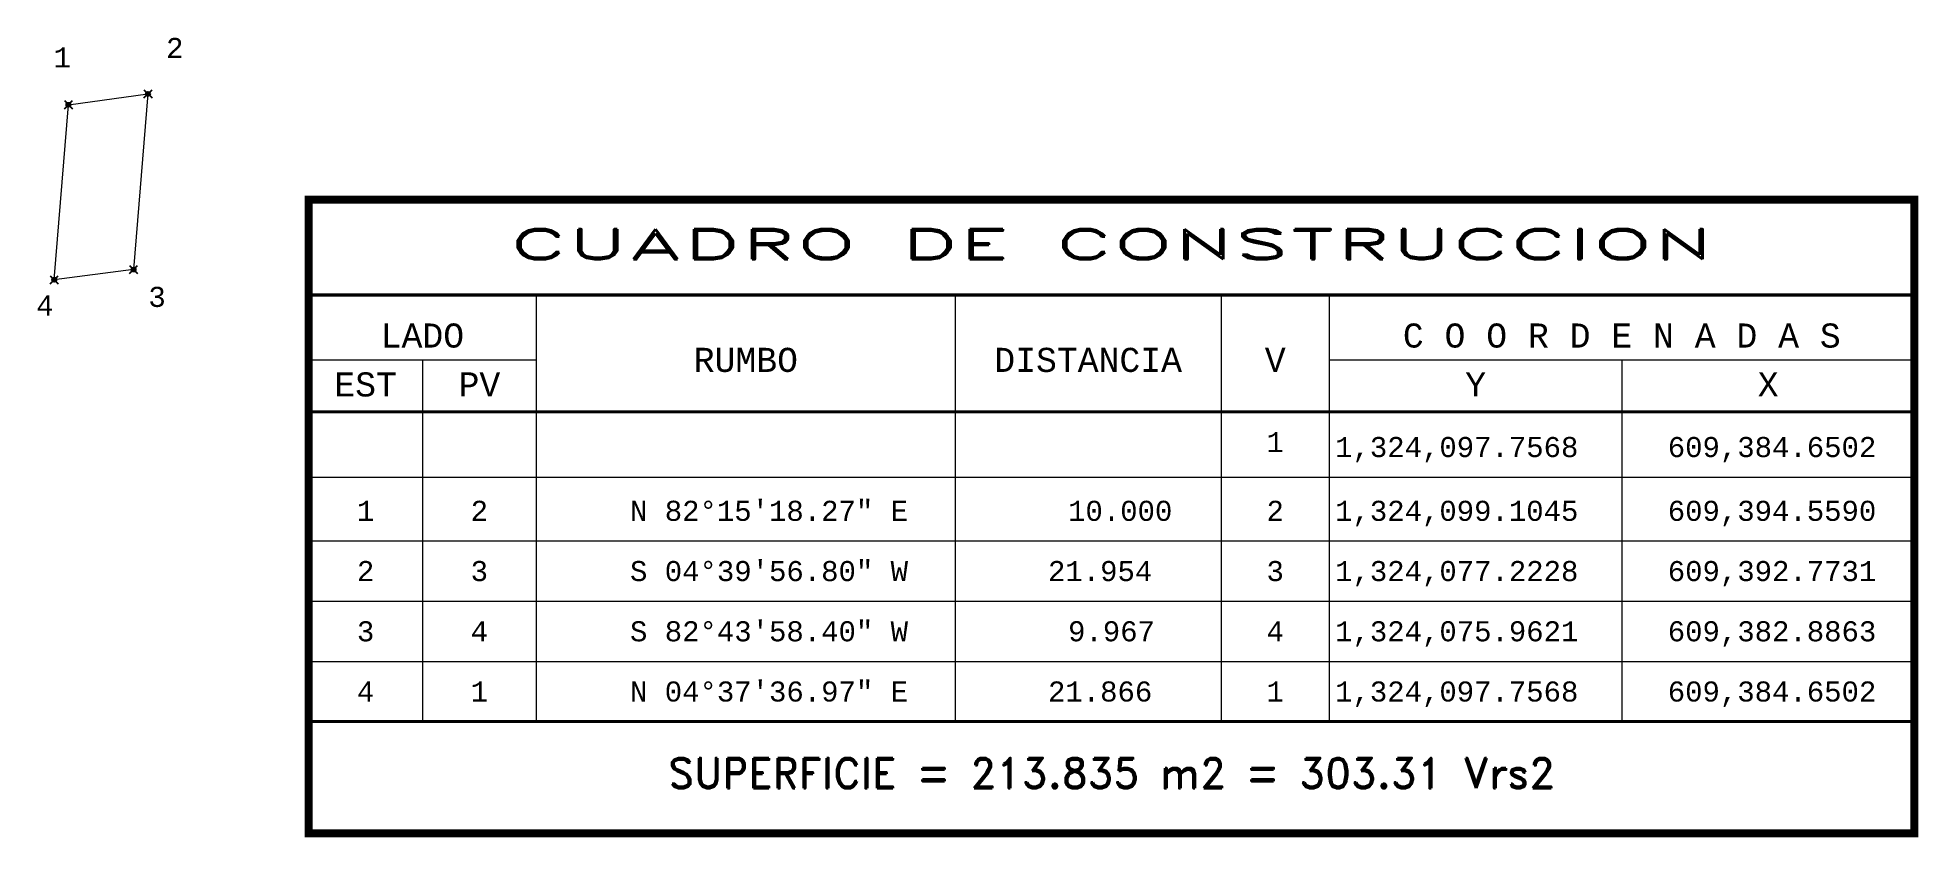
# Paper-space layout 'LAMINA DE TRABAJO' of a CAD drawing. Header units: millimetres. Extents: x 614351 to 615345, y 1320431 to 1320883.
# Drawn here: x 614350.8 to 614585, y 1320512.2 to 1320611.8 of the extents above; entities that cross this region are included whole.
import ezdxf
from ezdxf.enums import TextEntityAlignment as Align

# ---------------------------------------------------------------- set-up
doc = ezdxf.new("R2010")
doc.units = ezdxf.units.MM
doc.header["$PDMODE"] = 35
doc.header["$PDSIZE"] = 0.5
for name, color, linetype in [('CVL_CUADCON', 1, 'Continuous'), ('CVL_CUADCON_LIN', 8, 'Continuous'), ('CVL_CUADCON_TIT', 1, 'Continuous'), ('CVL_CUADCON_TX', 2, 'Continuous'), ('CVL_PUNTO', 250, 'Continuous'), ('CVL_PUNTO_NUM', 2, 'Continuous')]:
    doc.layers.add(name, color=color, linetype=linetype)
doc.styles.add('HUECA1', font='HUECA1.shx')
doc.styles.add('MONOTXT4', font='Monotxt4.shx')

psp = doc.layouts.new('LAMINA DE TRABAJO')

# ---------------------------------------------------------------- texts
at = {"layer": 'CVL_CUADCON_TIT', "color": 7, "lineweight": 0, "style": 'HUECA1', "width": 1.758658}
psp.add_text('CUADRO DE CONSTRUCCION', height=3.75, dxfattribs=at).set_placement((614409.54, 1320584.169), (614559.473, 1320584.169), align=Align.FIT)
at = {"layer": 'CVL_CUADCON_TIT', "color": 7, "lineweight": 0, "style": 'MONOTXT4'}
for s, p in [('LADO', (614398.69, 1320573.174)), ('C O O R D E N A D A S', (614548.04, 1320573.174)), ('EST', (614391.615, 1320567.084)), ('PV', (614405.79, 1320567.084)), ('Y', (614529.84, 1320567.084)), ('X', (614566.265, 1320567.084))]:
    psp.add_text(s, height=3, dxfattribs=at).set_placement(p, align=Align.CENTER)
at = {"layer": 'CVL_CUADCON_TIT', "color": 7, "lineweight": 0}
for s, height, style, p in [('RUMBO', 3, 'MONOTXT4', (614438.965, 1320571.644)), ('DISTANCIA', 3, 'MONOTXT4', (614481.59, 1320571.644)), ('V', 3, 'MONOTXT4', (614504.89, 1320571.644)), ('SUPERFICIE = 213.835 m2 = 303.31 Vrs2', 3.75, 'HUECA1', (614484.507, 1320520.177))]:
    psp.add_text(s, height=height, dxfattribs=dict(at, style=style)).set_placement(p, align=Align.MIDDLE)
at = {"layer": 'CVL_CUADCON_TX', "color": 7, "lineweight": 0, "style": 'MONOTXT4'}
for s, p in [('1', (614504.88, 1320560.164)), ('1', (614391.615, 1320551.594)), ('2', (614405.777, 1320551.594)), ('2', (614504.88, 1320551.594)), ('2', (614391.615, 1320544.094)), ('3', (614405.777, 1320544.094)), ('3', (614504.88, 1320544.094)), ('3', (614391.615, 1320536.594)), ('4', (614405.777, 1320536.594)), ('4', (614504.88, 1320536.594)), ('4', (614391.615, 1320529.094)), ('1', (614405.777, 1320529.094)), ('1', (614504.88, 1320529.094))]:
    psp.add_text(s, height=2.5, dxfattribs=at).set_placement(p, align=Align.CENTER)
for s, p in [('1,324,097.7568', (614512.34, 1320559.539)), ('609,384.6502', (614553.765, 1320559.539)), ('N 82%%d15\'18.27" E', (614424.54, 1320551.594)), ('10.000', (614479.09, 1320551.594)), ('1,324,099.1045', (614512.34, 1320551.594)), ('609,394.5590', (614553.765, 1320551.594)), ('S 04%%d39\'56.80" W', (614424.54, 1320544.094)), ('21.954', (614476.59, 1320544.094)), ('1,324,077.2228', (614512.34, 1320544.094)), ('609,392.7731', (614553.765, 1320544.094)), ('S 82%%d43\'58.40" W', (614424.54, 1320536.594)), ('9.967', (614479.09, 1320536.594)), ('1,324,075.9621', (614512.34, 1320536.594)), ('609,382.8863', (614553.765, 1320536.594)), ('N 04%%d37\'36.97" E', (614424.54, 1320529.094)), ('21.866', (614476.59, 1320529.094)), ('1,324,097.7568', (614512.34, 1320529.094)), ('609,384.6502', (614553.765, 1320529.094))]:
    psp.add_text(s, height=2.5, dxfattribs=at).set_placement(p)
at = {"layer": 'CVL_PUNTO_NUM', "color": 2, "style": 'MONOTXT4'}
for s, p in [('2', (614366.768, 1320609.236)), ('1', (614352.765, 1320608.071)), ('3', (614364.566, 1320578.238)), ('4', (614350.592, 1320577.165))]:
    psp.add_text(s, height=2.5, dxfattribs=at).set_placement(p)

# ---------------------------------------------------------------- linework, layer by layer
at = {"lineweight": 0, "ltscale": 0.5, "flags": 128}
psp.add_lwpolyline([(614354.609, 1320603.423), (614364.518, 1320604.771), (614362.732, 1320582.889), (614352.845, 1320581.629), (614354.609, 1320603.423)], dxfattribs=at)
at = {"layer": 'CVL_CUADCON', "color": 7, "linetype": 'Continuous', "lineweight": 0, "const_width": 1, "flags": 128}
psp.add_lwpolyline([(614384.54, 1320591.594), (614584.473, 1320591.594), (614584.473, 1320512.677), (614384.54, 1320512.677)], close=True, dxfattribs=at)
at = {"layer": 'CVL_CUADCON', "color": 7, "linetype": 'Continuous', "lineweight": 0, "const_width": 0.375, "flags": 128}
for points in [[(614384.54, 1320579.722), (614584.473, 1320579.722)], [(614384.54, 1320565.177), (614584.473, 1320565.177)], [(614384.54, 1320526.594), (614584.473, 1320526.594)]]:
    psp.add_lwpolyline(points, dxfattribs=at)
at = {"layer": 'CVL_CUADCON_LIN', "color": 7, "linetype": 'Continuous', "lineweight": 0}
for p, q in [((614412.863, 1320579.722), (614412.863, 1320526.594)), ((614465.04, 1320579.722), (614465.04, 1320526.594)), ((614498.148, 1320579.722), (614498.148, 1320526.594)), ((614511.613, 1320579.722), (614511.613, 1320526.594)), ((614384.54, 1320571.652), (614412.863, 1320571.652)), ((614398.69, 1320571.652), (614398.69, 1320526.594)), ((614511.613, 1320571.652), (614584.473, 1320571.652)), ((614548.043, 1320571.652), (614548.043, 1320526.594)), ((614384.54, 1320557.039), (614584.473, 1320557.039)), ((614384.54, 1320549.094), (614584.473, 1320549.094)), ((614384.54, 1320541.594), (614584.473, 1320541.594)), ((614384.54, 1320534.094), (614584.473, 1320534.094)), ((614384.54, 1320526.594), (614584.473, 1320526.594))]:
    psp.add_line(p, q, dxfattribs=at)
at = {"layer": 'CVL_PUNTO', "color": 2}
for p in [(614354.609, 1320603.423), (614364.518, 1320604.771), (614362.732, 1320582.889), (614352.845, 1320581.629)]:
    psp.add_point(p, dxfattribs=at)

psp.set_redraw_order([(e.dxf.handle, doc.entitydb.next_handle()) for e in psp.query("TEXT MTEXT ATTDEF DIMENSION ARC_DIMENSION")])  # texts and dimensions are drawn at this point

doc.saveas('drawing.dxf')
